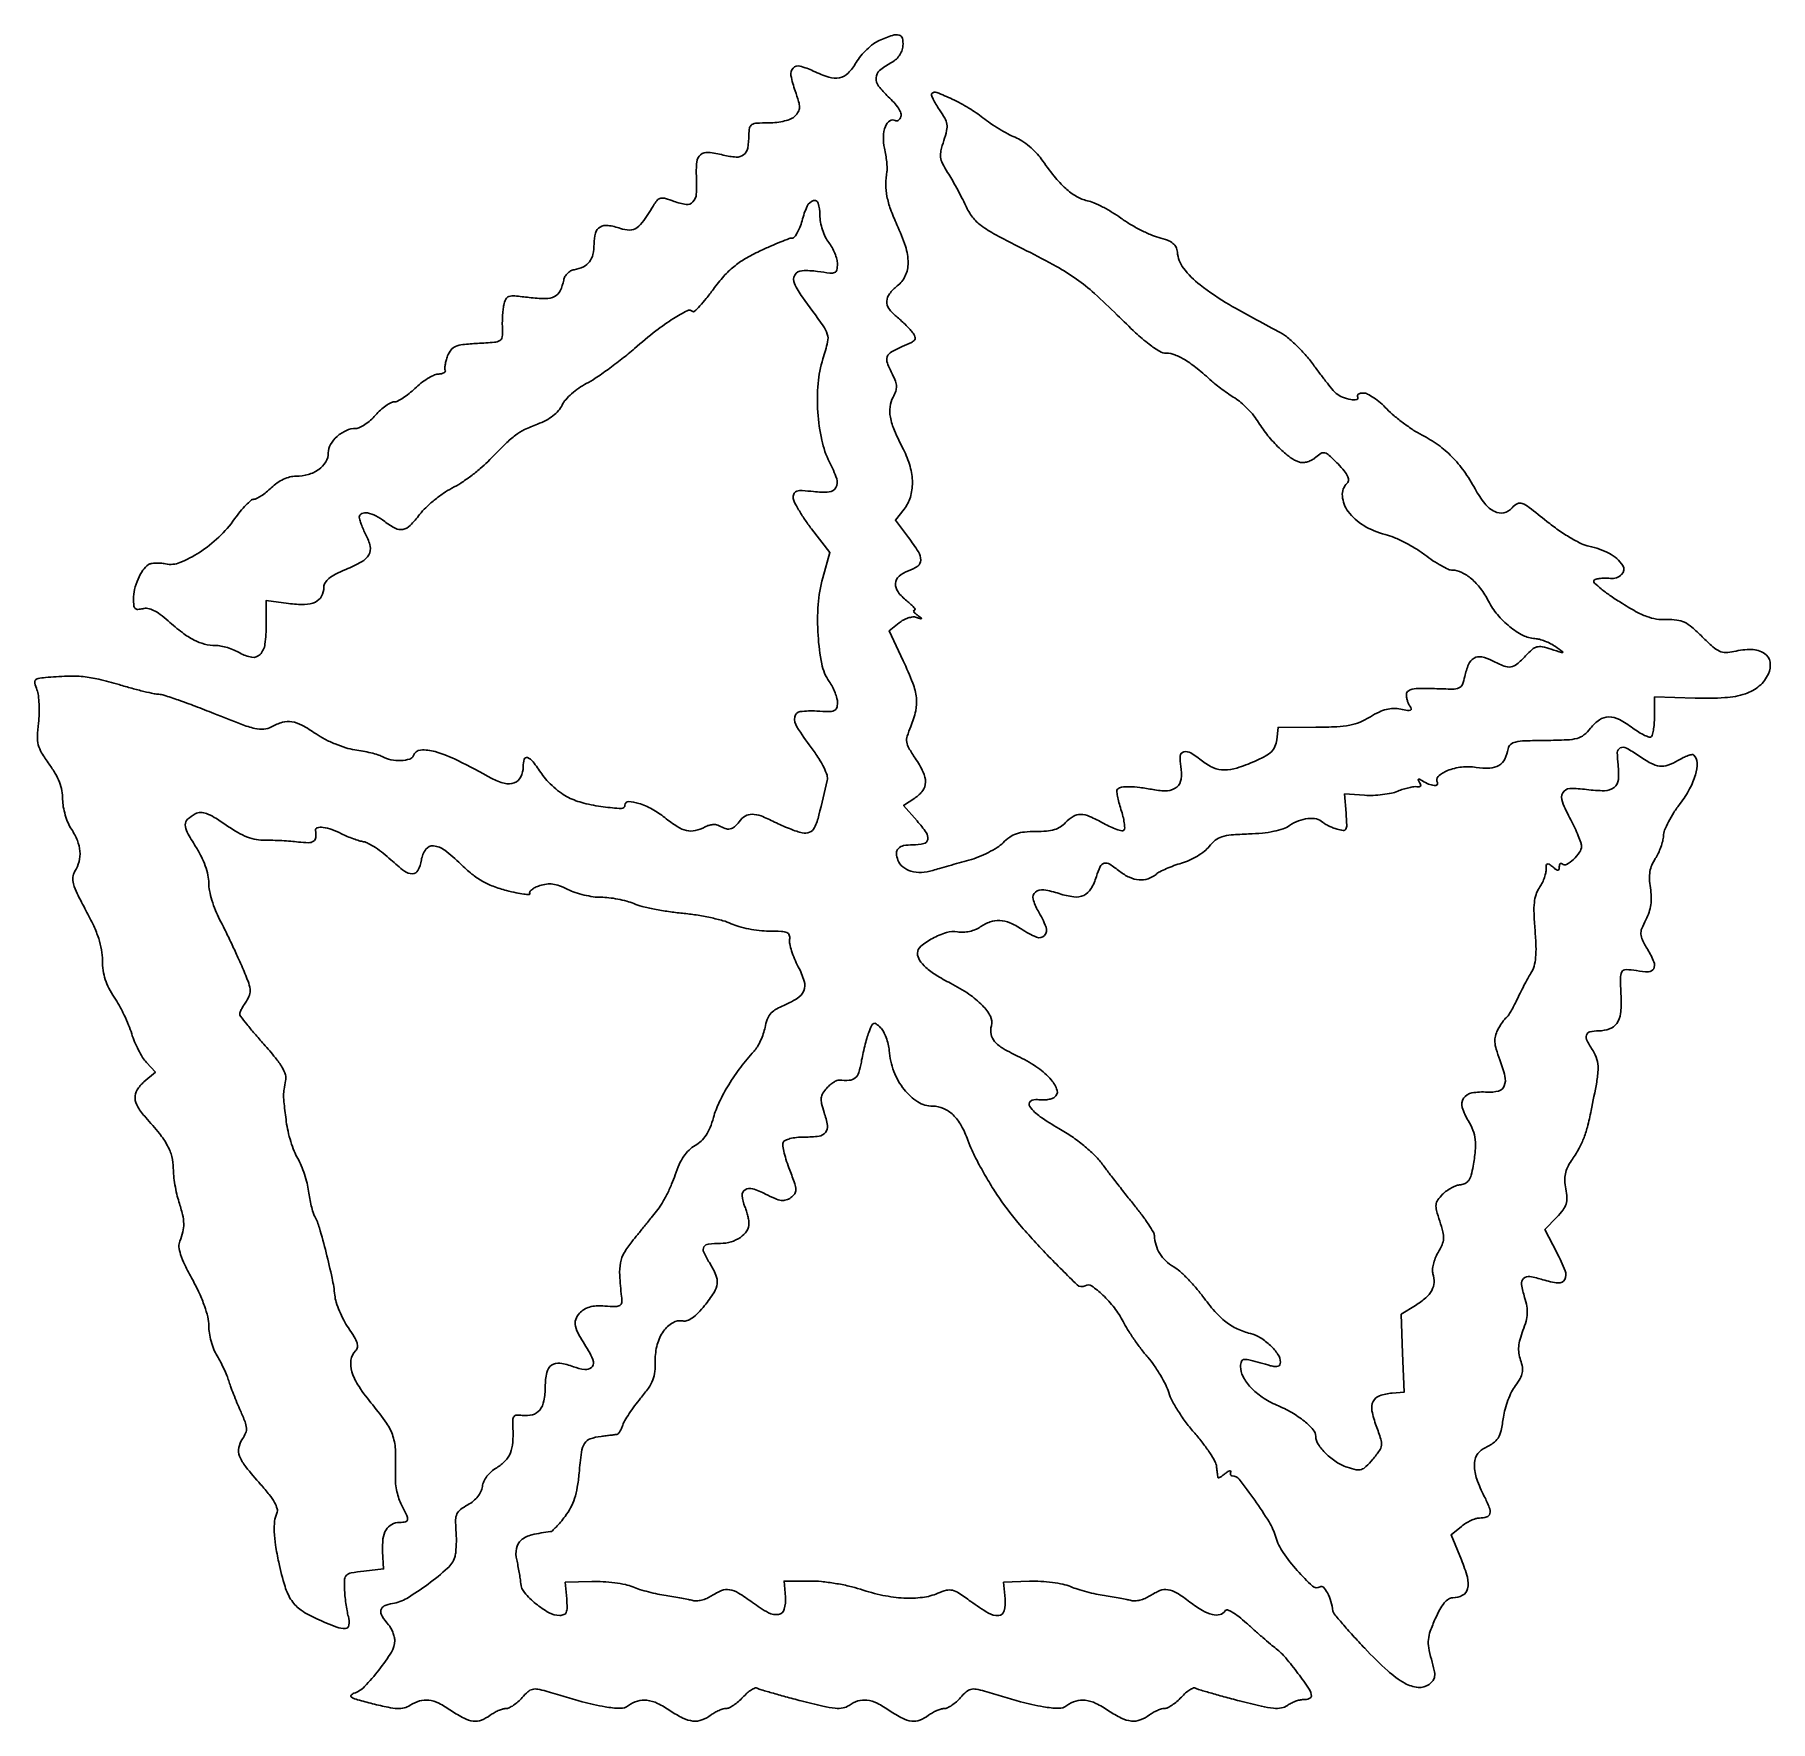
# Model space of a CAD drawing. Extents: x 1 to 393, y 0 to 381.
import ezdxf

# ---------------------------------------------------------------- set-up
doc = ezdxf.new("R2010")
doc.units = 0

msp = doc.modelspace()

# ---------------------------------------------------------------- linework, layer by layer
msp.add_lwpolyline([(191.419245, 379.580294, 0.057357), (190.084777, 378.806895, 0.030126), (188.616153, 377.569705, 0.029526), (187.246284, 376.103536, 0.039865), (186.20297, 374.619436, -0.059096), (184.363193, 372.204842, -0.152383), (182.45973, 371.166943, -0.12617), (180.061051, 371.297199, -0.034941), (176.523914, 372.689987, 0.046623), (173.497738, 373.800775, 0.279439), (171.955286, 373.346589, 0.237638), (171.484128, 371.662755, 0.036366), (172.42921, 368.200639, -0.012542), (173.212558, 365.789274, -0.074684), (173.396634, 364.482361, -0.127688), (173.136259, 363.515911, -0.067158), (172.377153, 362.52001, -0.095189), (171.46828, 361.90408, -0.038923), (170.050378, 361.421614, -0.034725), (168.319942, 361.105388, -0.027839), (166.428571, 361, 0.012862), (163.729382, 360.930556, 0.126342), (162.651728, 360.593894, 0.210438), (162.138959, 359.847305, 0.045389), (161.984687, 358.25, -0.044605), (161.70381, 355.293489, -0.18275), (160.78531, 353.779727, -0.184574), (159.101797, 353.26105, -0.045632), (156.197197, 353.721977, 0.0368), (152.79545, 354.323476, 0.202317), (151.052262, 353.788445, 0.198581), (150.199881, 352.157913, 0.035352), (150.13328, 348.644976, -0.029045), (150.109447, 344.895709, -0.174084), (149.34516, 343.133114, -0.240992), (147.808226, 342.582563, -0.056788), (145.076078, 343.258256, 0.016966), (143.139426, 343.904287, 0.106772), (142.106887, 343.982193, 0.166584), (141.362286, 343.606237, 0.057954), (140.617821, 342.641668, -0.014765), (138.245681, 338.949445, -0.087477), (136.645427, 337.315893, -0.157717), (135.043529, 336.805714, -0.082914), (132.962639, 337.162869, 0.04981), (130.182255, 337.831179, 0.168641), (128.378103, 337.469617, 0.193815), (127.338777, 336.119312, 0.068383), (127, 333.65383, -0.052919), (126.748805, 331.287102, -0.112088), (125.976401, 329.6237, -0.118936), (124.597535, 328.517602, -0.064034), (122.511484, 327.846125, 0.084661), (121.72372, 327.556387, 0.066105), (120.998673, 327.001327, 0.066105), (120.443613, 326.27628, 0.084661), (120.153875, 325.488516, -0.066446), (119.371335, 323.09689, -0.164893), (118.097553, 321.798319, -0.120514), (116.003327, 321.311682, -0.028194), (112.381464, 321.558077, 0.008719), (109.111492, 321.908845, 0.094341), (107.79542, 321.778523, 0.206702), (107.079739, 321.182422, 0.068057), (106.622525, 319.859412, 0.023663), (106.454154, 318.741699, 0.011732), (106.341343, 317.311827, 0.011617), (106.293561, 315.820861, 0.016685), (106.326012, 314.5, -0.04408), (106.270542, 312.662123, -0.234521), (105.736522, 311.845238, -0.112865), (104.492746, 311.451877, -0.007398), (100.705774, 311.198777, 0.011949), (97.372115, 310.945477, 0.074482), (95.716858, 310.525598, 0.132315), (94.712894, 309.746072, 0.07116), (93.94862, 308.36486, 0.022544), (93.612063, 307.343248, 0.028147), (93.397178, 306.368025, 0.028499), (93.312405, 305.552799, 0.151188), (93.423568, 305.12367, -0.295489), (93.41764, 304.84213, -0.123205), (93.121628, 304.577253, -0.068468), (92.54788, 304.369087, -0.034048), (91.780799, 304.258441, 0.090417), (90.768213, 303.993913, 0.028612), (89.386711, 303.251562, 0.027516), (87.910419, 302.230033, 0.02737), (86.55247, 301.050856, -0.022332), (85.234605, 299.883002, -0.025813), (83.877896, 298.896189, -0.026168), (82.659653, 298.190699, -0.1187), (81.867691, 298, 0.12433), (81.101259, 297.806427, 0.031093), (79.99692, 297.11875, 0.029832), (78.793783, 296.148287, 0.026148), (77.657584, 295, -0.029941), (76.504181, 293.851864, -0.032342), (75.249896, 292.88125, -0.034221), (74.075461, 292.200199, -0.114773), (73.214792, 292, 0.105822), (71.069849, 291.540895, 0.076591), (69.012025, 290.208493, 0.079298), (67.515014, 288.376254, 0.132461), (67, 286.466349, -0.138775), (66.431425, 284.457252, -0.099553), (64.832161, 282.740662, -0.086106), (62.456821, 281.591698, -0.072598), (59.685191, 281.218632, 0.067287), (58.346356, 281.052809, 0.044839), (56.890794, 280.526069, 0.041928), (55.444244, 279.696591, 0.039904), (54.130472, 278.625, -0.02034), (52.992313, 277.620076, -0.024197), (51.838243, 276.771094, -0.024031), (50.812817, 276.159469, -0.123055), (50.174673, 276, 0.179517), (49.531459, 275.761374, 0.021255), (48.400856, 274.701743, 0.023247), (47.125421, 273.273097, 0.017084), (45.843563, 271.5804, -0.050177), (42.295323, 267.487624, -0.044804), (37.873466, 264.007898, -0.047363), (33.498392, 261.716148, -0.149829), (30.240802, 261.420791, 0.030965), (29.110788, 261.585933, 0.032036), (27.981899, 261.60756, 0.033828), (27.008608, 261.497575, 0.104638), (26.399704, 261.248226, 0.094818), (25.136158, 259.982494, 0.04613), (24.030361, 257.973981, 0.044568), (23.258783, 255.661144, 0.058296), (23, 253.44911, 0.028308), (23.07994, 252.038292, 0.165943), (23.393034, 251.376832, 0.216108), (23.991424, 251.141881, 0.051108), (25.07813, 251.31018, -0.109265), (26.233232, 251.354224, -0.066347), (27.539879, 250.932705, -0.048844), (29.048266, 250.024089, -0.022427), (30.82813, 248.571129, 0.018392), (34.053955, 245.894134, 0.044012), (36.673352, 244.222783, 0.057574), (39.06251, 243.309963, 0.062564), (41.529966, 243, -0.048724), (42.753449, 242.88049, -0.025301), (44.243487, 242.50742, -0.024899), (45.748577, 241.965322, -0.03453), (47.03013, 241.32313, 0.092145), (49.728195, 240.338892, 0.251523), (51.590954, 240.97028, 0.154572), (52.694507, 243.287515, 0.034449), (53, 247.716283), (53, 253.187676), (58.029569, 252.495933, 0.036473), (61.652663, 252.264599, 0.106296), (64.085178, 252.810979, 0.162545), (65.483328, 254.126656, 0.124007), (66, 256.177864, -0.143828), (66.294959, 257.18204, -0.080216), (67.153256, 258.138264, -0.052198), (68.647697, 259.10657, -0.019192), (70.933581, 260.161142, 0.028977), (74.512792, 261.898067, 0.134555), (76.13519, 263.494224, 0.186639), (76.43514, 265.388826, 0.066405), (75.492923, 268.013685, -0.013479), (74.921396, 269.195951, -0.015216), (74.438546, 270.360963, -0.014557), (74.088852, 271.370788, -0.076211), (74, 271.95034, -0.300021), (74.536527, 272.764006, -0.143302), (75.83615, 272.921014, -0.07889), (77.726612, 272.29056, -0.046826), (79.727129, 271, 0.04518), (82.102717, 269.456398, 0.172249), (83.825085, 269.205295, 0.15), (85.466507, 270.089605, 0.031823), (87.621629, 272.570577, -0.038243), (88.993544, 274.109608, -0.020839), (90.889673, 275.788219, -0.020654), (92.970867, 277.343101, -0.030698), (94.92252, 278.51025, 0.024722), (96.92962, 279.678241, 0.015071), (99.18349, 281.242139, 0.015092), (101.329045, 282.931249, 0.025743), (103, 284.483482, -0.005261), (107.062515, 288.579739, -0.0328), (109.295622, 290.512539, -0.05044), (111.341203, 291.75845, -0.023113), (114.221851, 292.97655, 0.032312), (116.138773, 293.829007, 0.043577), (117.735995, 294.853091, 0.049046), (118.972266, 296.016988, 0.06774), (119.809333, 297.288356, -0.069079), (120.602125, 298.485521, -0.030263), (121.947886, 299.836756, -0.029233), (123.572906, 301.120147, -0.034583), (125.250877, 302.127988, 0.029726), (127.295737, 303.329347, 0.009691), (130.166173, 305.335529, 0.00962), (133.275344, 307.692356, 0.010701), (136.181121, 310.086972, -0.011928), (140.993599, 314.033092, -0.024644), (144.969347, 316.833601, -0.024748), (148.056708, 318.580492, -0.323313), (149.284262, 318.382405, 0.412422), (149.654836, 318.38127, 0.011484), (150.87989, 319.64831, 0.017193), (152.335192, 321.337337, 0.010141), (153.960935, 323.447119, -0.022226), (156.32161, 326.362171, -0.039437), (158.546467, 328.505845, -0.03944), (161.080199, 330.27349, -0.022233), (164.396732, 332.024832, -0.006331), (166.889923, 333.164423, -0.008584), (169.171373, 334.126044, -0.006111), (171.095655, 334.871318, -0.08956), (171.808299, 335, 0.23065), (172.305282, 335.24214, 0.039312), (172.903756, 336.144796, 0.035961), (173.489098, 337.40446, 0.025023), (173.972313, 338.897177, -0.039436), (175.148176, 342.201686, -0.211759), (176.534705, 343.449395, -0.423394), (177.635085, 342.868638, -0.069656), (178.022236, 340.218615, 0.041813), (178.170097, 338.572007, 0.03371), (178.59344, 336.846032, 0.034513), (179.225218, 335.250024, 0.054523), (180, 334, -0.038982), (180.750248, 332.869422, -0.03044), (181.387624, 331.540084, -0.031269), (181.830081, 330.221322, -0.063029), (181.977764, 329.136456, -0.055793), (181.839786, 327.78927, -0.254646), (181.342932, 327.213814, -0.118333), (180.292755, 327.082594, -0.009397), (177.492556, 327.448845, 0.050148), (173.986436, 327.619514, 0.25039), (172.35613, 326.637237, 0.247712), (172.256264, 324.725572, 0.049306), (174.050144, 321.677814, -0.002745), (178.735294, 315.184448, -0.074591), (179.692018, 313.30395, -0.14097), (179.765567, 311.538291, -0.016726), (178.701596, 307.722298, 0.055364), (177.604198, 302.158724, 0.037199), (177.540852, 295.67346, 0.037563), (178.427037, 289.370679, 0.064433), (180.211436, 284.381316, -0.033446), (181.806786, 280.662896, -0.213045), (181.643782, 278.664646, -0.25465), (180.100928, 277.67379, -0.04614), (176.575266, 277.744406, 0.011452), (174.027058, 277.972663, 0.084601), (172.817714, 277.848433, 0.206013), (172.222938, 277.369909, 0.122342), (172, 276.472424, 0.11465), (172.231701, 275.47523, 0.016932), (173.212913, 273.637714, 0.018347), (174.548087, 271.512889, 0.014853), (176.129064, 269.332709), (180.258128, 263.980675), (178.657203, 258.240337, 0.050619), (177.626242, 252.264063, 0.033293), (177.604488, 245.278698, 0.033024), (178.443579, 238.834022, 0.104081), (180.143535, 234.84563, -0.03297), (180.854171, 233.671868, -0.02737), (181.454663, 232.340678, -0.028231), (181.86989, 231.055892, -0.064124), (182, 230.045548, -0.08362), (181.805188, 228.888828, -0.219424), (181.235586, 228.29634, -0.098548), (180.04922, 228.084589, -0.010931), (177.284783, 228.199918, 0.049146), (173.57707, 228.071366, 0.333265), (172.34743, 226.864025, 0.182043), (172.828086, 224.597503, 0.018273), (176.031352, 219.971666, -0.016341), (177.7542, 217.504127, -0.03116), (178.944271, 215.399067, -0.038531), (179.619271, 213.685351, -0.132147), (179.661279, 212.5, -0.003763), (177.786199, 204.663953, -0.050726), (176.793553, 201.891023, -0.184093), (175.663484, 200.813592, -0.159434), (174.022393, 200.679973, -0.025321), (172.797654, 201.039584, -0.009993), (171.151093, 201.652243, -0.009861), (169.395134, 202.386218, -0.012165), (167.789838, 203.1419, 0.02328), (164.71767, 204.505552, 0.090556), (162.683069, 204.89806, 0.142839), (161.151988, 204.468046, 0.09519), (159.806704, 203.221379, -0.055132), (158.764186, 202.088244, -0.130463), (157.743204, 201.585687, -0.133213), (156.621667, 201.660849, -0.058605), (155.270667, 202.311557, 0.108596), (154.657874, 202.53496, 0.054147), (153.828191, 202.555756, 0.050074), (152.925391, 202.388494, 0.052082), (152.086408, 202.046244, -0.065789), (149.875832, 201.214154, -0.113982), (147.922726, 201.210956, -0.086594), (145.807931, 202.100352, -0.026528), (142.984384, 204.132791, 0.043044), (140.119613, 206.054698, 0.049702), (137.099246, 207.351513, 0.070272), (134.785378, 207.738992, 0.421733), (134, 206.973472, -0.428257), (133.18664, 206.198018, -0.021313), (129.104636, 206.567736, -0.028481), (124.678513, 207.418473, -0.052332), (121.236509, 208.680392, -0.041424), (119.646563, 209.630809, -0.025263), (117.933777, 210.993615, -0.025231), (116.362139, 212.52694, -0.040341), (115.203117, 214, 0.016711), (113.231025, 216.765725, 0.138469), (112.008772, 217.681003, 0.431724), (111.264871, 217.323923, 0.077194), (111, 215.618517, -0.114713), (110.464143, 213.313607, -0.192348), (109.008121, 212.000359, -0.150929), (106.739202, 211.877179, -0.065955), (103.907383, 212.998661, 0.012349), (96.255226, 217.022427, 0.04386), (91.096425, 219.03367, 0.08728), (87.820411, 219.395351, 0.305201), (86.220876, 218.162627, -0.246731), (85.372887, 217.348142, -0.061846), (83.415956, 217.036519, -0.056707), (81.122518, 217.217877, -0.074938), (79.150513, 217.919448, 0.048599), (78.199919, 218.314954, 0.013114), (76.62521, 218.752342, 0.01315), (74.802154, 219.156958, 0.013279), (72.966255, 219.463694, -0.04022), (70.941991, 219.915057, -0.022207), (68.554742, 220.770789, -0.021977), (66.189572, 221.862798, -0.032006), (64.220764, 223.044247, 0.025847), (61.050354, 225.000225, 0.086413), (58.74614, 225.786154, 0.109629), (56.625536, 225.654348, 0.056546), (54.157955, 224.63012, -0.108043), (52.441698, 224.11581, -0.07604), (50.425488, 224.269105, -0.034332), (47.340349, 225.210994, -0.004855), (41.157955, 227.642105, 0.005149), (36.947071, 229.295102, 0.007004), (33.112993, 230.693633, 0.004836), (29.882603, 231.786014, 0.075923), (28.737342, 231.97655, -0.050104), (27.670627, 232.098066, -0.006067), (25.366495, 232.627091, -0.007158), (22.637611, 233.330105, -0.00584), (19.737342, 234.158228, 0.014633), (15.14699, 235.382049, 0.033793), (11.626881, 235.96357, 0.033115), (8.017681, 236.071713, 0.013541), (3.119801, 235.761111, 0.021737), (1.447772, 235.535918, 0.198872), (0.842752, 235.148149, 0.220046), (0.722967, 234.470761, 0.026929), (1.197353, 233, -0.059942), (1.524463, 231.69783, -0.020497), (1.690777, 229.754664, -0.020038), (1.7002, 227.574666, -0.021826), (1.532169, 225.462688, 0.021462), (1.293096, 222.48522, 0.073524), (1.504835, 220.56067, 0.072384), (2.266363, 218.763898, 0.020382), (3.954617, 216.221346, -0.026113), (5.323005, 214.108386, -0.039137), (6.267193, 212.124719, -0.043658), (6.818614, 210.19805, -0.04747), (7.006589, 208.258659, 0.043326), (7.153458, 206.60065, 0.027973), (7.594872, 204.722856, 0.028079), (8.238037, 202.921591, 0.046498), (9, 201.5, -0.051032), (10.327633, 198.968308, -0.075), (10.902621, 196.526749, -0.082507), (10.709034, 194.201841, -0.077789), (9.7756, 192.012286, 0.114106), (9.314075, 190.669322, 0.095015), (9.44354, 189.161877, 0.04684), (10.274696, 187.010969, 0.008218), (12.2756, 183.15624, -0.014943), (14.011939, 179.698249, -0.029237), (15.146358, 176.83314, -0.035795), (15.785969, 174.296361, -0.043885), (16, 171.86252, 0.034824), (16.155892, 169.626931, 0.042451), (16.621877, 167.5824, 0.041391), (17.438641, 165.604838, 0.030619), (18.647012, 163.56884, -0.023053), (19.755554, 161.763795, -0.014203), (20.89861, 159.547921, -0.014234), (21.906162, 157.287947, -0.024649), (22.594946, 155.350779, 0.024984), (23.241382, 153.536558, 0.020218), (24.10817, 151.659855, 0.020669), (25.051212, 149.991363, 0.0486), (25.919521, 148.856009), (27.943176, 146.683871), (25.364235, 144.467853, 0.0781), (23.818744, 142.651707, 0.151257), (23.353488, 140.821491, 0.125994), (23.979202, 138.812759, 0.046549), (25.777154, 136.426285, -0.015892), (28.850472, 132.828323, -0.044223), (30.688821, 130.063284, -0.060962), (31.66712, 127.589453, -0.06379), (32, 124.990868, 0.026451), (32.09061, 123.279278, 0.01477), (32.372146, 121.211411, 0.014702), (32.781327, 119.131574, 0.023071), (33.266881, 117.375727, -0.01913), (34.086887, 114.498869, -0.05425), (34.359103, 112.433155, -0.06625), (34.157375, 110.601265, -0.040861), (33.4668, 108.542673, 0.128043), (33.270724, 107.250924, 0.052956), (33.641799, 105.508855, 0.034579), (34.595871, 103.153164, 0.011354), (36.313453, 99.826852, -0.016327), (37.877431, 96.722668, -0.02354), (39.037737, 93.875523, -0.027055), (39.769005, 91.387039, -0.057994), (40, 89.402213, 0.041801), (40.136573, 87.771459, 0.026017), (40.554006, 85.897075, 0.026029), (41.163186, 84.078311, 0.042211), (41.885979, 82.618034, -0.015396), (42.661811, 81.241379, -0.01154), (43.433322, 79.681547, -0.011694), (44.091826, 78.178238, -0.026057), (44.505132, 77, 0.016241), (44.916398, 75.74955, 0.005673), (45.586447, 73.977879, 0.005626), (46.368431, 72.043518, 0.006541), (47.156643, 70.222568, -0.013434), (48.1966, 67.726187, -0.074208), (48.513036, 66.309205, -0.115905), (48.329882, 65.168572, -0.055311), (47.612929, 63.857766, 0.10538), (46.776578, 61.885265, 0.143902), (46.958295, 59.974158, 0.073737), (48.357098, 57.574974, 0.013088), (51.72133, 53.590798, -0.014824), (53.661712, 51.276602, -0.039249), (54.862025, 49.482577, -0.058125), (55.441829, 48.092185, -0.178422), (55.367422, 47.090798, 0.078588), (54.8701, 45.296929, 0.038431), (54.782645, 42.919277, 0.029425), (55.084148, 39.880372, 0.013841), (55.811941, 36, 0.019626), (57.224778, 30.520181, 0.075038), (58.726988, 27.340612, 0.096389), (60.890578, 25.168147, 0.045236), (64.375496, 23.242319, 0.010549), (68.897207, 21.365948, 0.111249), (70.862338, 21.067623, 0.361392), (71.656386, 21.829165, 0.091779), (71.521075, 23.75, -0.019277), (71.236761, 25.053047, -0.009626), (70.972785, 26.720312, -0.009541), (70.765407, 28.459287, -0.013875), (70.654497, 30, -0.02646), (70.673672, 32.180331, -0.193635), (71.113564, 33.104535, -0.14614), (72.140574, 33.605456, -0.013229), (75, 34), (79.5, 34.5), (79.261242, 38.411082, -0.045066), (79.345068, 41.290939, -0.103089), (80.034579, 43.339846, -0.140913), (81.312643, 44.556385, -0.120771), (83.122445, 45, 0.050605), (84.455275, 45.135243, 0.328463), (84.880553, 45.606815, 0.135848), (84.720868, 46.531859, 0.009067), (83.516913, 48.967294, -0.04055), (82.956425, 50.307168, -0.024345), (82.502099, 51.971684, -0.024286), (82.209747, 53.682863, -0.038509), (82.144862, 55.167634, 0.01519), (82.162206, 61.08586, 0.069108), (81.596158, 64.47598, 0.076566), (80.153546, 67.415195, 0.021156), (77.025393, 71.518051, -0.026782), (73.934224, 75.668385, -0.070362), (72.336368, 79.009226, -0.112153), (72.117025, 81.669811, -0.162478), (73.162198, 83.762198, 0.160808), (73.555669, 84.543537, 0.112826), (73.479238, 85.533208, 0.060461), (72.866916, 86.89502, 0.015672), (71.557633, 88.916836, -0.0293), (70.474201, 90.694191, -0.023004), (69.506979, 92.733608, -0.02353), (68.782511, 94.719555, -0.05158), (68.461925, 96.303698, 0.029134), (67.861305, 100.1512, 0.008889), (66.512388, 105.889366, 0.007485), (64.99696, 111.503801, 0.053248), (63.940058, 114.112003, -0.048545), (63.564312, 115.014833, -0.014223), (63.164642, 116.465024, -0.014143), (62.805642, 118.131404, -0.014731), (62.546952, 119.792978, 0.030205), (62.212534, 121.576221, 0.018911), (61.618199, 123.615504, 0.018966), (60.877672, 125.586881, 0.032545), (60.094908, 127.157601, -0.038225), (59.30253, 128.793856, -0.018576), (58.533125, 130.98692, -0.018305), (57.897615, 133.341103, -0.02512), (57.511829, 135.5, -0.003023), (57.022989, 139.535297, -0.024302), (56.899864, 141.400576, -0.042056), (56.996697, 142.84924, -0.019603), (57.352492, 144.699159, 0.132773), (57.30452, 146.077525, 0.059298), (56.562963, 147.750423, 0.03701), (55.044665, 149.924195, 0.011214), (52.432791, 152.986959, -0.005631), (50.350844, 155.373818, -0.008486), (48.595882, 157.504347, -0.004162), (47.162666, 159.33682, -0.165337), (47, 159.815294, -0.103291), (47.085656, 160.225506, -0.016881), (47.437381, 160.962152, -0.017969), (47.918892, 161.812659, -0.014982), (48.488957, 162.680772, 0.070356), (49.202292, 164.083222, 0.115575), (49.334489, 165.401832, 0.060901), (48.876128, 167.183089, 0.008827), (47.444964, 170.653278, 0.005218), (46.296291, 173.23064, 0.003522), (44.934616, 176.147693, 0.003548), (43.577896, 178.950052, 0.007048), (42.456007, 181.14738, -0.027211), (41.515683, 183.188244, -0.021716), (40.721452, 185.47766, -0.022214), (40.171551, 187.667026, -0.050457), (40, 189.362651, 0.053646), (39.805957, 191.165993, 0.032779), (39.213996, 193.225266, 0.029875), (38.275272, 195.413879, 0.025071), (37.031391, 197.611554, -0.016145), (35.131179, 200.833337, -0.123479), (34.69149, 202.520875, -0.213338), (35.229543, 203.754765, -0.062035), (36.963816, 204.980635, -0.1222), (38.144343, 205.279813, -0.088561), (39.486213, 205.047187, -0.050712), (41.259218, 204.191493, -0.01289), (43.940158, 202.447393, 0.019228), (46.552407, 200.794713, 0.038831), (48.746158, 199.74037, 0.047476), (50.754878, 199.1725, 0.051333), (52.782036, 199.013945, -0.012041), (54.476801, 199.014689, -0.007006), (56.509411, 198.938115, -0.007001), (58.544904, 198.804253, -0.011737), (60.25, 198.627754, 0.027959), (62.501532, 198.46827, 0.153827), (63.653453, 198.812582, 0.222474), (64.163613, 199.668956, 0.064101), (64.118421, 201.25, -0.386977), (64.51783, 201.857167, -0.09455), (65.82354, 201.938148, -0.054868), (67.790608, 201.464635, -0.032861), (69.996422, 200.50185, 0.017669), (71.258005, 199.904968, 0.014197), (72.653435, 199.350546, 0.014434), (73.973573, 198.911704, 0.03517), (74.973302, 198.686304, -0.08734), (76.034344, 198.327984, -0.020848), (77.636175, 197.364297, -0.020803), (79.409044, 196.085477, -0.019242), (81.117864, 194.631562, 0.023588), (84.179217, 192.072382, 0.161438), (86.014038, 191.445944, 0.288975), (87.239942, 192.203857, 0.070476), (88.007705, 194.570287, -0.11408), (89.028657, 196.983832, -0.267263), (90.754373, 197.756801, -0.138227), (93.295109, 196.75401, -0.03069), (96.868113, 193.670516, 0.022712), (99.41335, 191.402183, 0.039624), (101.739263, 189.799604, 0.041178), (104.224735, 188.624035, 0.026917), (107.250412, 187.66927, 0.010575), (109.422377, 187.159127, 0.021095), (111.162815, 186.865094, 0.025286), (112.360104, 186.77559, 0.595503), (112.494182, 187.009414, -0.296409), (112.502903, 187.392801, -0.076671), (112.946008, 187.866437, -0.053015), (113.723793, 188.353764, -0.030752), (114.743769, 188.775779, -0.04998), (116.262154, 189.132806, -0.066299), (117.679846, 189.130904, -0.056666), (119.209067, 188.745382, -0.026148), (121.091585, 187.921682, 0.035783), (122.750817, 187.233427, 0.022329), (124.776239, 186.657545, 0.022372), (126.834316, 186.26679, 0.037397), (128.591585, 186.146871, -0.030603), (130.342467, 186.05124, -0.018919), (132.380028, 185.735817, -0.018954), (134.376829, 185.269708, -0.032099), (136, 184.711189, 0.038013), (137.845277, 184.100526, 0.012133), (140.669618, 183.470926, 0.01203), (143.860567, 182.919867, 0.013144), (146.981677, 182.54143, -0.01534), (150.104136, 182.148908, -0.013934), (153.299118, 181.555635, -0.014106), (156.126811, 180.864624, -0.042872), (157.981677, 180.180013, 0.041187), (159.686122, 179.544397, 0.020354), (161.935243, 179.008489, 0.020048), (164.328242, 178.639181, 0.027595), (166.5, 178.513394, -0.010457), (169.314064, 178.446994, -0.085013), (170.568558, 178.174197, -0.22088), (171.105523, 177.60043, -0.122573), (171.177426, 176.624859, 0.095621), (171.197701, 175.626397, 0.023908), (171.616945, 174.042597, 0.023545), (172.280798, 172.24442, 0.021755), (173.126638, 170.467358, -0.047185), (174.473939, 167.221559, -0.174001), (174.374699, 165.037406, -0.159545), (172.891148, 163.298714, -0.038071), (169.460749, 161.548047, 0.042598), (167.873671, 160.71993, 0.081771), (166.806041, 159.765932, 0.081451), (166.098049, 158.517338, 0.041984), (165.618699, 156.781025, -0.034837), (165.238787, 155.324156, -0.026165), (164.628601, 153.783291, -0.026709), (163.897345, 152.388164, -0.053511), (163.151914, 151.393436, 0.025802), (160.128561, 147.792541, 0.024354), (157.429336, 143.831325, 0.025532), (155.289455, 139.899279, 0.043614), (153.973006, 136.403587, -0.027615), (153.208305, 134.157932, -0.049529), (152.305524, 132.433974, -0.058202), (151.201456, 131.116912, -0.060071), (149.834418, 130.105718, 0.063323), (148.469527, 129.082364, 0.051437), (147.293197, 127.680612, 0.043479), (146.268697, 125.842566, 0.025722), (145.359674, 123.5, -0.023056), (144.537939, 121.348448, -0.016382), (143.42926, 119.015876, -0.016586), (142.221607, 116.854988, -0.03346), (141.104899, 115.256173, -0.000591), (139.895498, 113.753771, -0.000316), (138.398626, 111.901146, -0.000315), (136.868881, 110.012718, -0.000493), (135.55, 108.389965, 0.040568), (133.818044, 105.871131, 0.083924), (132.993084, 103.637589, 0.061089), (132.811787, 100.823084, 0.013781), (133.220883, 96.036523, -0.046881), (133.247939, 94.622167, -0.247135), (132.849535, 93.98547, -0.137278), (131.911585, 93.741714, -0.01233), (129.46044, 93.847798, 0.027512), (127.486207, 93.87327, 0.056833), (125.963659, 93.634351, 0.070439), (124.755014, 93.109268, 0.071308), (123.745292, 92.271044, 0.100439), (122.872483, 90.799528, 0.147479), (122.809298, 89.306742, 0.068535), (123.651733, 87.242051, 0.009527), (126.047602, 83.274959, -0.085351), (126.874653, 81.274727, -0.280424), (126.437139, 79.976364, -0.211575), (124.893683, 79.529246, -0.056533), (122.35572, 80.171832, 0.053152), (119.310473, 80.964743, 0.194004), (117.406387, 80.509406, 0.189805), (116.324776, 78.85011, 0.050675), (116, 75.65383, -0.047241), (115.697942, 72.463972, -0.122294), (114.736918, 70.380631, -0.160023), (113.105505, 69.316769, -0.100192), (110.809626, 69.17704, 0.045883), (109.559118, 69.236144, 0.216529), (108.934795, 68.918265, 0.160863), (108.655246, 68.16273, 0.023334), (108.673988, 66.5, -0.031069), (108.659744, 63.097581, -0.078185), (108.114626, 60.686553, -0.096997), (106.948963, 58.875125, -0.068117), (105.042666, 57.366132, 0.045886), (103.823584, 56.486081, 0.049901), (102.822812, 55.420619, 0.053999), (102.122841, 54.269887, 0.07999), (101.798375, 53.137065, -0.07936), (101.471629, 51.990863, -0.058836), (100.777914, 50.868541, -0.05361), (99.766743, 49.842878, -0.044745), (98.5, 48.983735, 0.035135), (96.839509, 47.903469, 0.123428), (96.045583, 46.918002, 0.106146), (95.747062, 45.589619, 0.022495), (95.831606, 43.204436, -0.016545), (95.913003, 41.485816, -0.015424), (95.883756, 39.724753, -0.015615), (95.760589, 38.162548, -0.049396), (95.54348, 37.136993, -0.134623), (93.948509, 34.675618, -0.022253), (89.522829, 31.069633, -0.023944), (84.743556, 27.860541, -0.09976), (81.494394, 26.694447, 0.071029), (79.646032, 26.14784, 0.242577), (78.895268, 25.191373, 0.188712), (79.149398, 23.822126, 0.044128), (80.578755, 21.921259, -0.053502), (81.123039, 21.168523, -0.035946), (81.582509, 20.210708, -0.036141), (81.896602, 19.206616, -0.057794), (82, 18.315062, -0.139944), (81.267327, 15.748592, -0.026025), (78.436952, 11.683405, -0.026708), (75.182657, 7.92506, -0.124745), (72.768704, 6.42659, 0.160047), (72.155113, 5.984141, 0.450497), (72.255723, 5.529696, 0.058956), (73.608105, 4.975986, 0.005815), (77.01125, 4.073567, 0.009639), (80.519478, 3.258435, 0.041742), (82.638884, 2.990863, 0.071336), (84.151767, 3.143091, 0.083711), (85.472506, 3.716731, -0.072303), (87.606922, 4.701897, -0.10488), (89.669069, 4.865308, -0.083974), (91.945406, 4.167454, -0.032967), (94.785188, 2.5, 0.028104), (97.643169, 0.784306, 0.092108), (99.738531, 0.134386, 0.122126), (101.584413, 0.368177, 0.069744), (103.55887, 1.468197, -0.03302), (104.417312, 2.032518, -0.027945), (105.390882, 2.514453, -0.028891), (106.330816, 2.853314, -0.067098), (107.069665, 2.968197, 0.107259), (107.818559, 3.146677, 0.035725), (108.802888, 3.709066, 0.033648), (109.836258, 4.507388, 0.032525), (110.76579, 5.445645, -0.03208), (112.065433, 6.759823, -0.117251), (113.090457, 7.311023, -0.111443), (114.283084, 7.356338, -0.02758), (116.196126, 6.889929, 0.006256), (124.350388, 4.529465, 0.024), (129.503485, 3.370257, 0.037228), (132.91874, 3.031527, 0.170148), (134.787968, 3.635717, -0.089968), (136.799122, 4.657933, -0.103035), (138.944418, 4.841688, -0.081739), (141.363593, 4.13814, -0.037697), (144.214812, 2.5, 0.033585), (147.083376, 0.820407, 0.08974), (149.349745, 0.159967, 0.113682), (151.373162, 0.407717, 0.074973), (153.44113, 1.531803, -0.031521), (154.290395, 2.093741, -0.028084), (155.236286, 2.568717, -0.029152), (156.136763, 2.898359, -0.073289), (156.826459, 3, 0.116164), (157.53946, 3.167915, 0.032005), (158.542344, 3.750909, 0.030514), (159.626678, 4.577908, 0.02771), (160.639746, 5.556287, -0.026365), (161.608916, 6.497319, -0.038578), (162.561675, 7.207923, -0.043725), (163.377178, 7.628676, -0.240085), (163.855679, 7.589195, 0.065704), (164.493095, 7.302741, 0.002273), (167.111419, 6.531114, 0.004215), (170.221983, 5.658127, 0.002928), (173.749861, 4.722177, 0.006199), (178.714548, 3.50159, 0.033431), (181.456343, 3.053949, 0.065845), (183.239913, 3.119077, 0.116364), (184.589728, 3.689269, -0.083099), (186.589274, 4.693811, -0.1075), (188.629601, 4.868807, -0.083542), (190.936094, 4.167148, -0.033722), (193.785188, 2.5, 0.028104), (196.643169, 0.784306, 0.092108), (198.738531, 0.134386, 0.122126), (200.584413, 0.368177, 0.069744), (202.55887, 1.468197, -0.03302), (203.417312, 2.032518, -0.027945), (204.390882, 2.514453, -0.028891), (205.330816, 2.853314, -0.067098), (206.069665, 2.968197, 0.107259), (206.818559, 3.146677, 0.035725), (207.802888, 3.709066, 0.033648), (208.836258, 4.507388, 0.032525), (209.76579, 5.445645, -0.03208), (211.065433, 6.759823, -0.117251), (212.090457, 7.311023, -0.111443), (213.283084, 7.356338, -0.02758), (215.196126, 6.889929, 0.006256), (223.350388, 4.529465, 0.024), (228.503485, 3.370257, 0.037228), (231.91874, 3.031527, 0.170148), (233.787968, 3.635717, -0.089968), (235.799122, 4.657933, -0.103035), (237.944418, 4.841688, -0.081739), (240.363593, 4.13814, -0.037697), (243.214812, 2.5, 0.033585), (246.083376, 0.820407, 0.08974), (248.349745, 0.159967, 0.113682), (250.373162, 0.407717, 0.074973), (252.44113, 1.531803, -0.031521), (253.290395, 2.093741, -0.028084), (254.236286, 2.568717, -0.029152), (255.136763, 2.898359, -0.073289), (255.826459, 3, 0.116164), (256.53946, 3.167915, 0.032005), (257.542344, 3.750909, 0.030514), (258.626678, 4.577908, 0.02771), (259.639746, 5.556287, -0.026365), (260.608916, 6.497319, -0.038578), (261.561675, 7.207923, -0.043725), (262.377178, 7.628676, -0.240085), (262.855679, 7.589195, 0.065704), (263.493095, 7.302741, 0.002273), (266.111419, 6.531114, 0.004215), (269.221983, 5.658127, 0.002928), (272.749861, 4.722177, 0.006199), (277.714548, 3.50159, 0.033431), (280.456343, 3.053949, 0.065845), (282.239913, 3.119077, 0.116364), (283.589728, 3.689269, -0.040764), (284.408526, 4.191153, -0.029848), (285.387059, 4.614973, -0.030413), (286.368939, 4.906098, -0.05692), (287.19113, 5, 0.04054), (287.883723, 5.056249, 0.059915), (288.468644, 5.22556, 0.078794), (288.866185, 5.474084, 0.21702), (289, 5.767865, 0.148981), (288.525391, 7.325365, 0.011559), (285.982478, 10.927631, 0.016456), (283.214764, 14.415985, 0.051188), (281.052302, 16.491515, -0.009106), (279.788407, 17.515281, -0.00328), (278.027076, 19.015732, -0.003253), (276.118391, 20.685234, -0.003856), (274.337744, 22.287996, 0.017716), (272.609771, 23.758742, 0.037252), (271.151173, 24.746498, 0.050874), (270.050508, 25.236873, 0.346633), (269.528727, 25.046481, -0.196519), (268.370474, 24.203525, -0.121869), (266.664497, 24.206092, -0.072527), (264.390495, 25.137766, -0.02853), (261.571861, 27.02782, 0.022039), (258.575242, 29.094081, 0.102206), (256.614571, 29.822898, 0.134352), (254.807731, 29.614338, 0.049544), (252.51378, 28.417072, -0.044184), (251.456476, 27.850767, -0.039831), (250.279138, 27.455638, -0.042093), (249.161246, 27.275181, -0.091213), (248.298963, 27.366939, 0.020268), (247.332226, 27.611119, 0.005485), (245.782991, 27.918569, 0.005543), (244.015333, 28.229015, 0.005725), (242.260156, 28.49665, -0.01774), (240.389894, 28.827991, -0.011784), (238.270614, 29.334023, -0.01187), (236.233935, 29.923414, -0.022591), (234.632561, 30.509059, 0.046782), (232.910398, 31.046098, 0.019888), (230.5258, 31.453016, 0.019275), (227.897231, 31.692087, 0.02208), (225.374989, 31.712276), (219.505167, 31.5), (219.829201, 27.75, -0.08453), (219.60371, 25.021794, -0.321852), (218.367162, 23.986783, -0.154374), (216.052556, 24.534071, -0.0239), (212.077736, 27.17422, 0.012548), (209.403336, 29.039436, 0.085731), (207.93661, 29.681919, 0.124085), (206.582985, 29.67503, 0.037952), (204.630734, 29.010989, -0.07021), (201.182925, 28.080709, -0.043791), (196.993564, 27.930558, -0.038555), (192.261052, 28.543359, -0.028708), (187.173997, 29.914301, 0.024733), (184.58223, 30.634906, 0.01518), (181.469541, 31.237976, 0.015208), (178.345314, 31.648348, 0.026106), (175.722313, 31.774324), (169.944626, 31.75), (170.222313, 28.160373, -0.085403), (169.963076, 25.386557, -0.293625), (168.684374, 24.228286, -0.168734), (166.390068, 24.62093, -0.032582), (162.788788, 26.923939, 0.019782), (159.618486, 29.067537, 0.099165), (157.62078, 29.813322, 0.135716), (155.811271, 29.61316, 0.050063), (153.51378, 28.417072, -0.044184), (152.456476, 27.850767, -0.039831), (151.279138, 27.455638, -0.042093), (150.161246, 27.275181, -0.091213), (149.298963, 27.366939, 0.020268), (148.332226, 27.611119, 0.005485), (146.782991, 27.918569, 0.005543), (145.015333, 28.229015, 0.005725), (143.260156, 28.49665, -0.017106), (141.398951, 28.823954, -0.011671), (139.308095, 29.317101, -0.011774), (137.311834, 29.887926, -0.023153), (135.760156, 30.45145, 0.048127), (134.095783, 30.963524, 0.018263), (131.696062, 31.365022, 0.017889), (129.038135, 31.614206, 0.020875), (126.503033, 31.654667), (120.506066, 31.5), (120.829651, 27.75, -0.017177), (120.934131, 25.731912, -0.103193), (120.738478, 24.705074, -0.200134), (120.214421, 24.184767, -0.096992), (119.270897, 24, -0.127621), (116.852638, 24.627463, -0.044894), (113.865075, 26.660278, -0.044435), (111.329005, 29.149154, -0.155865), (110.455462, 31.234221, 0.014212), (110.329261, 32.318051, 0.006406), (110.10519, 33.732131, 0.006336), (109.830337, 35.220308, 0.008597), (109.542151, 36.556013, -0.10194), (109.473481, 39.14517, -0.176874), (110.541891, 40.982152, -0.115365), (112.97363, 42.1996, -0.032151), (117.199109, 42.92569, 0.166026), (117.591359, 43.107937, 0.011915), (118.449723, 43.970478, 0.015707), (119.436884, 45.078602, 0.011179), (120.474793, 46.378064, 0.041512), (121.718024, 48.323549, 0.042937), (122.60663, 50.426293, 0.036494), (123.222695, 52.932325, 0.018953), (123.641133, 56.128064, -0.01156), (124.189392, 60.857368, -0.100216), (124.8893, 62.846748, -0.176802), (126.1563, 63.87709, -0.054276), (128.598249, 64.434228, 0.001075), (129.759314, 64.571894, 0.001301), (130.848128, 64.706244, 0.001101), (131.764117, 64.823739, 0.008933), (132.182612, 64.88598, 0.174903), (132.486733, 65.056816, 0.038278), (132.849074, 65.547396, 0.035478), (133.202501, 66.21205, 0.027622), (133.492857, 66.977495, -0.056527), (133.949039, 67.998282, -0.013608), (134.935536, 69.57032, -0.0138), (136.174263, 71.323087, -0.013295), (137.522748, 73.027228, 0.022354), (139.289957, 75.345609, 0.059546), (140.263127, 77.180487, 0.065525), (140.725492, 79.087745, 0.031771), (140.834687, 81.599228, -0.071561), (141.273319, 85.152948, -0.086712), (142.697823, 88.189202, -0.108097), (144.768375, 90.094164, -0.181625), (147.06848, 90.486812, 0.139009), (148.066581, 90.572856, 0.06365), (149.230211, 91.192584, 0.047387), (150.534759, 92.316611, 0.023764), (151.966549, 93.957764, 0.02398), (154.112932, 96.952232, 0.115715), (154.813762, 98.911345, 0.131388), (154.524777, 100.84779, 0.03455), (153.068429, 103.6555, -0.027728), (151.782939, 106.05328, -0.245636), (151.835264, 107.213864, -0.239009), (152.822744, 107.853506, -0.026401), (155.595238, 108, 0.072798), (157.975288, 108.34837, 0.080789), (160.063922, 109.362206, 0.093255), (161.495665, 110.833744, 0.147486), (162, 112.506329, 0.04442), (161.938921, 113.192494, 0.015065), (161.732119, 114.173862, 0.014846), (161.437164, 115.25004, 0.016532), (161.088064, 116.268374, -0.063475), (160.472771, 118.820889, -0.289681), (161.112284, 120.130821, -0.218144), (162.797624, 120.339417, -0.041356), (165.735394, 119.134992, 0.016108), (167.907112, 118.113834, 0.067), (169.297488, 117.723768, 0.108282), (170.382115, 117.806368, 0.085115), (171.440317, 118.3327, 0.078009), (172.322547, 119.217894, 0.167843), (172.599399, 120.127577, 0.075651), (172.340873, 121.485239, 0.007879), (171.209694, 124.537237, -0.014992), (170.503518, 126.529036, -0.018994), (169.977549, 128.409376, -0.017297), (169.657031, 129.989127, -0.127207), (169.723756, 130.75, -0.197745), (170.179478, 131.258232, -0.048697), (171.253783, 131.652877, -0.039902), (172.735271, 131.91477, -0.023807), (174.524316, 132, 0.032746), (177.816087, 132.215816, 0.194137), (179.288347, 133.047942, 0.211647), (179.698689, 134.617494, 0.039358), (178.972855, 137.58225, -0.021228), (178.406573, 139.579151, -0.085457), (178.326568, 140.839824, -0.11), (178.680219, 141.885109, -0.047587), (179.562921, 143.069527, -0.031223), (180.316491, 143.804355, -0.035535), (181.125349, 144.405757, -0.038216), (181.873973, 144.806899, -0.133305), (182.411166, 144.888344, 0.044808), (184.652085, 144.832252, 0.156311), (185.982, 145.355194, 0.145694), (186.814595, 146.580883, 0.037211), (187.374621, 148.941291, -0.012465), (187.691736, 150.650072, -0.009161), (188.124835, 152.527322, -0.009269), (188.600379, 154.28937, -0.020298), (189.043525, 155.61448, -0.014595), (189.716233, 157.239412, -0.193343), (190.174267, 157.681007, -0.270953), (190.719649, 157.601899, -0.028045), (191.726438, 156.702134, -0.07407), (192.378294, 155.822092, -0.033009), (192.97282, 154.503781, -0.031762), (193.428505, 152.999659, -0.037207), (193.6605, 151.527323, 0.070356), (194.720584, 146.839274, 0.075879), (197.025235, 142.760691, 0.086361), (200.125494, 139.971098, 0.141026), (203.5, 139, -0.104545), (205.928266, 138.486665, -0.088945), (208.102611, 137.017909, -0.073386), (209.950135, 134.60155, -0.044496), (211.411753, 131.30497, 0.03032), (212.364877, 128.979754, 0.010592), (214.00557, 125.756406, 0.010474), (215.96537, 122.276929, 0.012039), (217.983814, 119.042968, 0.030513), (222.748217, 112.684649, 0.016417), (229.333964, 105.427028, 0.007544), (236.093878, 98.659295, 0.343772), (237.933108, 98.458659, -0.300428), (239.358363, 98.415709, -0.0364), (241.906755, 96.326982, -0.0385), (244.511129, 93.442859, -0.045846), (246.476008, 90.349407, 0.022203), (247.488218, 88.576002, 0.010785), (248.928469, 86.399709, 0.010674), (250.527889, 84.194673, 0.015137), (252.049991, 82.309176, -0.024699), (253.511802, 80.425812, -0.018787), (254.928517, 78.230461, -0.019123), (256.103098, 76.066393, -0.041554), (256.796756, 74.309176, 0.050603), (257.557678, 72.479037, 0.018194), (258.989472, 70.043914, 0.017831), (260.763566, 67.470513, 0.020192), (262.648129, 65.13819, -0.015751), (264.466186, 62.928596, -0.018548), (266.040214, 60.723318, -0.017707), (267.222164, 58.784196, -0.100235), (267.592023, 57.63819, 0.001759), (267.690525, 56.792101, 0.002294), (267.786928, 56.018688, 0.0017), (267.872881, 55.371277, 0.021185), (267.916667, 55.127555, 0.458284), (268.042291, 55.06035, 0.035701), (268.43272, 55.243958, 0.029604), (268.953291, 55.577736, 0.015848), (269.556424, 56.046828, -0.023201), (270.136799, 56.48468, -0.077745), (270.565637, 56.689067, -0.294214), (270.764074, 56.631425, -0.265371), (270.806424, 56.419273, 0.062099), (270.735959, 56.067522, 0.104224), (270.77607, 55.770036, 0.142777), (270.917495, 55.574166, 0.166976), (271.133388, 55.5, -0.230847), (272.682054, 54.744743, -0.011116), (276.21537, 50.009769, -0.017915), (279.449778, 45.105367, -0.064393), (280.970494, 41.687061, 0.077665), (282.62056, 38.227049, 0.031928), (285.83186, 34.122051, 0.025268), (289.270284, 30.63382, 0.335734), (290.958346, 30.474257, -0.358399), (291.72553, 30.370287, -0.064604), (292.625202, 29.106864, -0.050015), (293.417442, 27.178537, -0.04131), (293.875, 25.003014, 0.142047), (294.147909, 24.369799, 0.004169), (296.034554, 22.118382, 0.008049), (298.340162, 19.499715, 0.005426), (301.05114, 16.583012, 0.017294), (306.234956, 11.490625, 0.057897), (310.088611, 8.702928, 0.104085), (313.105203, 7.759319, 0.183807), (315.587842, 8.440573, 0.072471), (316.480446, 9.316662, 0.140385), (316.840074, 10.240852, 0.078797), (316.753395, 11.57006, 0.012511), (316.111789, 14.110229, -0.023638), (315.514944, 16.716008, -0.068515), (315.439156, 18.559896, -0.062805), (315.862776, 20.44382, -0.017593), (316.989489, 23.25, -0.021324), (318.025987, 25.343977, -0.047421), (319.025342, 26.814037, -0.066963), (319.991427, 27.705511, -0.154084), (320.92435, 28, 0.122239), (323.161009, 28.555109, 0.218546), (324.290911, 30.029364, 0.123072), (324.235901, 32.610394, 0.031686), (322.876534, 36.584592), (320.543973, 42.212314), (322.882771, 44.106157, -0.031899), (323.904767, 44.83097, -0.029201), (325.040545, 45.443684, -0.030426), (326.120208, 45.869291, -0.078829), (326.944117, 46, 0.075317), (328.594723, 46.250056, 0.267432), (329.29492, 47.005501, 0.151495), (329.190502, 48.379039, 0.023796), (328.060482, 50.881445, -0.0326), (326.374544, 54.797177, -0.080241), (325.811824, 57.867762, -0.124848), (326.331149, 60.113048, -0.158998), (327.834184, 61.599148, 0.032957), (329.98972, 62.862888, 0.102672), (331.155343, 64.064945, 0.08797), (331.84274, 65.737715, 0.020302), (332.371794, 68.750885, -0.033829), (332.746341, 70.590604, -0.023577), (333.404243, 72.605384, -0.023872), (334.222971, 74.486521, -0.044629), (335.086594, 75.903254, 0.028631), (336.149721, 77.528089, 0.08063), (336.628119, 78.794329, 0.090483), (336.653237, 80.05994, 0.042562), (336.253905, 81.652369, -0.047375), (335.880517, 83.204394, -0.055058), (335.832858, 84.721227, -0.048134), (336.123969, 86.369731, -0.025727), (336.780111, 88.333733, 0.025904), (337.48127, 90.434953, 0.054704), (337.756295, 92.12864, 0.056998), (337.652396, 93.797035, 0.030438), (337.166736, 95.808385, -0.03533), (336.492763, 98.724232, -0.244545), (336.943895, 100.071323, -0.23726), (338.320361, 100.500222, -0.033497), (341.3, 99.8, 0.04578), (344.762507, 99.075421, 0.312651), (346.21886, 99.854569, 0.216045), (346.314272, 101.842986, 0.026052), (344.441132, 105.930554), (341.732284, 111.111127), (344.434671, 113.931811, 0.028597), (345.842327, 115.580144, 0.085732), (346.521981, 116.890174, 0.089955), (346.705611, 118.315732, 0.033544), (346.466246, 120.328234, -0.034313), (346.247056, 122.195572, -0.06126), (346.361397, 123.735351, -0.063289), (346.840622, 125.167545, -0.039229), (347.734991, 126.701986, 0.022266), (349.341588, 129.255369, 0.035392), (350.455622, 131.583333, 0.030814), (351.326768, 134.266132, 0.012611), (352.189793, 138, 0.005085), (353.431622, 144.396515, 0.037615), (353.7612, 147.482556, 0.078966), (353.499217, 149.544052, 0.074142), (352.610253, 151.472076, -0.027615), (351.280041, 153.769562, -0.18779), (351.153661, 155.050379, -0.275567), (351.923092, 155.781842, -0.055637), (353.877555, 156, 0.087587), (356.343665, 156.43534, 0.153114), (357.976084, 157.684899, 0.121743), (358.832099, 159.883354, 0.045537), (358.958768, 163.214598, -0.007299), (358.780386, 167.856787, -0.131259), (359.127427, 169.292216, -0.282713), (360.07091, 169.83431, -0.038997), (362.422019, 169.580607, 0.046263), (365.140419, 169.327103, 0.277908), (366.306828, 170.028835, 0.225724), (366.371939, 171.54049, 0.033033), (364.951749, 174.357207, -0.017299), (363.753198, 176.559241, -0.101169), (363.413213, 177.826028, -0.111724), (363.615813, 179.065909, -0.023192), (364.543865, 181.084826, 0.038829), (365.259428, 182.779032, 0.045051), (365.661664, 184.481809, 0.043338), (365.761446, 186.284056, 0.031823), (365.571626, 188.277444, -0.028835), (365.367253, 190.295873, -0.052339), (365.468821, 191.949925, -0.058351), (365.895927, 193.421475, -0.046733), (366.676654, 194.876596, 0.035111), (367.349677, 196.063994, 0.025677), (367.931804, 197.46375, 0.026135), (368.347424, 198.853886, 0.050855), (368.505011, 200, -0.087769), (368.777327, 201.276946, -0.023086), (369.654828, 203.183438, -0.02271), (370.872219, 205.295251, -0.021545), (372.296296, 207.326596, 0.03912), (374.427002, 210.605038, 0.055326), (375.741725, 213.82564, 0.069417), (376.119558, 216.537736, 0.198864), (375.4055, 218.261166, 0.251295), (374.996875, 218.384443, 0.033175), (374.09379, 218.138668, 0.032028), (372.981302, 217.673455, 0.021572), (371.774931, 217.009322, -0.051776), (369.536463, 215.947496, -0.117517), (367.685289, 215.751467, -0.093946), (365.685079, 216.405009, -0.025582), (362.84563, 218.162725, 0.026765), (360.131953, 219.833721, 0.237513), (358.769805, 219.877366, 0.288812), (358.097627, 218.838121, 0.036298), (358.267928, 216.039117, -0.056774), (358.333388, 212.751154, -0.206079), (357.35297, 210.956462, -0.166669), (355.198504, 210.208771, -0.035118), (351.165398, 210.477252, 0.040034), (347.339358, 210.694239, 0.272141), (345.793969, 209.736549, 0.219271), (345.687183, 207.719367, 0.027598), (347.572212, 203.6522, -0.011578), (348.501751, 201.804142, -0.013888), (349.286837, 200.022732, -0.012624), (349.864514, 198.49764, -0.084408), (350, 197.700794, -0.152358), (349.562623, 196.298752, -0.054013), (348.172788, 194.690582, -0.057321), (346.612152, 193.539117, -0.338769), (345.668848, 193.664485, 0.130313), (345.415243, 193.811796, 0.259285), (345.196474, 193.758183, 0.155344), (345.046546, 193.493168, 0.051701), (345, 193.044222, -0.058317), (344.930243, 192.44817, -0.339266), (344.700526, 192.261022, -0.164723), (344.295449, 192.385015, -0.017294), (343.5, 193, 0.02423), (342.68335, 193.613473, 0.257356), (342.283568, 193.650374, 0.269911), (342.051725, 193.333595, 0.026142), (342, 192.344951, -0.06133), (341.891028, 191.459875, -0.028694), (341.546621, 190.35583, -0.027906), (341.047432, 189.224524, -0.034929), (340.456581, 188.241473, 0.075213), (339.732296, 186.782788, 0.052715), (339.357547, 184.983998, 0.034678), (339.281316, 182.504551, 0.010681), (339.505549, 178.768966, -0.011322), (339.72247, 175.076009, -0.032743), (339.647118, 172.51671, -0.047164), (339.27956, 170.596764, -0.065975), (338.575721, 169, 0.010558), (337.876103, 167.794398, 0.004942), (337.019158, 166.20625, 0.004894), (336.153057, 164.522708, 0.006841), (335.414363, 163, -0.010863), (334.732709, 161.623179, -0.013689), (334.039958, 160.38125, -0.011809), (333.412063, 159.379314, -0.098275), (333.037313, 159, 0.076201), (332.677442, 158.666329, 0.015727), (332.15996, 157.970715, 0.016196), (331.605185, 157.116061, 0.014627), (331.086787, 156.198179, 0.059271), (330.556927, 154.817608, 0.079724), (330.438158, 153.485842, 0.056918), (330.738618, 151.870298, 0.016806), (331.558541, 149.485885, -0.032054), (332.712048, 145.766437, -0.152382), (332.567325, 143.57019, -0.238689), (331.282308, 142.411036, -0.083338), (328.730977, 142.157506, 0.059898), (325.24466, 141.974629, 0.205017), (323.382668, 140.764029, 0.22334), (323.065353, 138.670265, 0.070252), (324.418399, 135.714817, -0.051777), (325.48482, 133.595221, -0.063347), (326.003432, 131.440143, -0.051201), (326.022165, 128.880363, -0.021347), (325.547643, 125.455654, -0.023088), (325.084236, 123.445142, -0.079613), (324.526447, 122.234009, -0.124157), (323.772363, 121.554722, -0.10312), (322.731964, 121.254763, 0.068767), (321.791834, 121.051918, 0.034216), (320.676045, 120.556006, 0.033168), (319.570679, 119.87381, 0.041559), (318.651402, 119.095846, 0.041172), (317.564838, 117.813921, 0.129545), (317.16756, 116.76846, 0.091606), (317.269022, 115.45692, 0.014717), (318.004486, 112.986408, -0.018566), (318.699142, 110.585553, -0.075002), (318.843045, 109.072062, -0.088267), (318.522893, 107.710896, -0.031631), (317.616375, 105.927721, 0.037836), (316.992484, 104.661892, 0.036428), (316.557199, 103.300532, 0.038692), (316.355441, 102.044736, 0.09763), (316.45908, 101.128928, -0.091865), (316.704512, 99.16165, -0.111962), (316.189116, 97.383344, -0.088546), (314.826005, 95.70363, -0.039738), (312.526241, 94.016218), (309.250929, 91.991964), (309.607428, 83.212597), (309.963926, 74.43323), (307.260555, 74.209492, 0.063232), (304.405026, 73.604227, 0.19825), (302.967937, 72.326945, 0.163079), (302.692498, 70.211406, 0.040294), (303.653915, 66.795895, -0.011846), (304.680576, 63.810645, -0.102635), (304.824346, 62.419719, -0.127954), (304.377045, 61.217085, -0.022229), (302.887845, 59.278558, -0.022058), (301.339621, 57.595228, -0.120905), (300.28968, 56.962385, -0.130185), (299.104857, 56.911554, -0.027191), (297.083832, 57.471774, -0.063756), (294.60561, 58.675363, -0.049406), (292.267301, 60.559261, -0.051742), (290.540009, 62.650021, -0.147837), (290, 64.43647, 0.18339), (289.427019, 65.946125, 0.042579), (287.425082, 67.849605, 0.038206), (284.576405, 69.793111, 0.028535), (281.177344, 71.499602, -0.045655), (277.920379, 73.276679, -0.057094), (275.299185, 75.506026, -0.066258), (273.577703, 77.919317, -0.12243), (273, 80.243267, -0.096136), (273.218722, 81.370323, -0.299916), (273.824409, 81.788862, -0.070126), (275.183907, 81.627537, -0.003146), (279.75, 80.391185, 0.035279), (280.783895, 80.181399, 0.11873), (281.465428, 80.25439, 0.190684), (281.855434, 80.596373, 0.119075), (282, 81.194807, 0.150206), (281.4641, 82.938442, 0.053476), (279.760148, 84.948289, 0.051858), (277.505722, 86.687531, 0.078175), (275.222323, 87.646082, -0.049778), (272.270406, 88.693254, -0.05607), (269.708806, 90.272224, -0.046536), (267.212312, 92.63278, -0.021791), (264.424333, 96.103079, 0.019258), (262.839695, 98.096121, 0.01689), (261.038015, 100.053415, 0.017212), (259.290164, 101.709933, 0.047684), (257.921616, 102.705374, -0.055093), (256.115989, 104.05998, -0.066037), (254.772346, 105.703978, -0.067125), (253.919324, 107.617872, -0.059708), (253.55922, 109.767894, 0.123343), (253.333862, 110.51728, 0.010972), (252.279854, 112.200275, 0.013793), (250.904966, 114.17147, 0.010321), (249.28709, 116.267894, -0.002391), (247.434381, 118.591471, -0.001623), (245.34614, 121.254006, -0.001635), (243.346508, 123.838061, -0.003278), (241.78709, 125.894679, 0.036727), (239.995195, 127.955863, 0.023352), (237.635404, 130.08927, 0.022126), (234.909405, 132.136397, 0.021916), (232.004664, 133.941572, -0.025069), (227.783345, 136.601974, -0.080926), (225.419202, 138.912726, -0.410421), (225.589765, 140.092351, -0.209422), (227.187237, 140.475513, 0.043138), (228.181439, 140.384542, 0.034464), (229.25572, 140.453256, 0.035581), (230.247692, 140.658377, 0.070497), (230.981171, 140.982241, 0.339278), (231.575762, 142.561651, 0.105459), (230.268905, 144.929743, 0.062932), (227.253526, 147.631989, 0.03891), (223.134913, 150.029734, -0.018684), (219.422081, 151.994835, -0.079262), (217.477182, 153.575165, -0.137868), (216.679708, 155.20006, -0.109944), (216.751759, 157.158729, 0.187736), (216.506898, 159.271635, 0.07037), (214.726718, 161.72848, 0.05285), (211.665295, 164.294828, 0.030334), (207.508405, 166.738257, -0.021442), (204.261249, 168.570086, -0.045), (201.949986, 170.31419, -0.061409), (200.527459, 171.963361, -0.144636), (200.049084, 173.5, -0.229581), (200.794958, 175.097499, -0.047827), (203.444507, 176.860237, -0.048698), (206.57377, 178.161755, -0.113775), (209.088692, 178.338741, 0.050699), (210.40346, 178.266349, 0.04134), (211.802026, 178.447683, 0.041959), (213.126462, 178.85077, 0.057991), (214.218615, 179.44057, -0.068129), (216.433567, 180.579558, -0.096888), (218.617849, 180.900171, -0.087689), (220.920716, 180.379488, -0.04695), (223.5, 179, 0.045447), (226.948131, 177.1425, 0.316533), (228.719396, 177.519691, 0.286869), (229.078919, 179.397833, 0.041015), (227.290188, 183.085896, -0.068528), (226.176336, 185.744669, -0.294533), (226.680107, 187.301321, -0.212153), (228.566294, 187.816917, -0.0419), (232.058255, 186.980774, 0.048125), (235.333221, 186.23949, 0.140068), (237.60427, 186.58715, 0.152432), (239.232428, 188.052343, 0.060559), (240.456797, 190.834848, -0.035325), (241.314728, 193.08557, -0.233726), (242.22581, 193.817498, -0.198276), (243.467509, 193.599367, -0.025292), (245.727129, 192, 0.058507), (247.920721, 190.656196, 0.087942), (250.085466, 190.086529, 0.099533), (252.11493, 190.324085, 0.096351), (253.921259, 191.327477, -0.055223), (254.806044, 191.918381, -0.016613), (256.268923, 192.616507, -0.01643), (257.974006, 193.295928, -0.017139), (259.696352, 193.851546, 0.03772), (261.451503, 194.498565, 0.029104), (263.255075, 195.453121, 0.029835), (264.842643, 196.550044, 0.060073), (265.918406, 197.623399, -0.057387), (267.299723, 199.016458, -0.09246), (268.769508, 199.801532, -0.056967), (270.894975, 200.215552, -0.010927), (274.823554, 200.438614, 0.015968), (277.93137, 200.646523, 0.025984), (280.545238, 201.043417, 0.030924), (282.62914, 201.607778, 0.071298), (284.074007, 202.339283, -0.06028), (286.085034, 203.413486, -0.066884), (288.224929, 203.929482, -0.076518), (290.154441, 203.833523, -0.138126), (291.55, 203.112395, 0.055664), (292.072753, 202.722984, 0.019221), (292.904725, 202.278585, 0.018825), (293.866915, 201.855217, 0.020751), (294.827787, 201.520318, 0.044589), (296.195567, 201.236279, 0.304886), (296.776617, 201.536002, 0.136768), (296.986677, 202.429724, 0.008587), (296.827787, 205.157924), (296.5, 209.5), (301.026478, 209.189768, 0.026676), (302.977367, 209.160326, 0.020639), (305.096775, 209.329218, 0.021054), (307.066798, 209.65299, 0.046163), (308.526478, 210.100137, -0.0202), (309.763963, 210.550624, -0.02073), (311.023194, 210.895431, -0.021007), (312.136401, 211.102386, -0.077286), (312.850352, 211.093487, 0.069925), (313.360814, 211.079648, 0.233772), (313.63456, 211.255812, 0.2158), (313.673479, 211.593923, 0.060849), (313.445844, 212.087627, -0.023952), (313.142686, 212.63514, -0.405337), (313.200474, 212.814058, -0.251543), (313.442997, 212.812924, -0.015084), (314.095492, 212.432629, 0.041483), (315.484315, 211.718486, 0.069467), (316.753128, 211.390016, 0.195899), (317.386591, 211.566896, 0.383607), (317.472898, 212.043853, -0.35844), (317.662956, 213.4455, -0.093648), (319.733303, 214.746163, -0.065229), (322.942371, 215.544736, -0.065712), (326.240566, 215.486634, 0.047241), (329.278659, 215.321081, 0.123146), (331.3639, 215.932076, 0.146425), (332.699418, 217.365873, 0.077949), (333.430649, 219.700288, -0.182714), (333.955931, 220.640656, -0.12073), (335.077598, 221.195883, -0.046387), (337.247205, 221.472111, -0.006357), (341.813164, 221.568998, 0.007368), (346.738915, 221.683486, 0.05626), (349.026057, 222.030033, 0.105061), (350.545911, 222.806147, 0.055756), (352.036283, 224.318998, -0.077099), (354.065629, 226.210995, -0.149127), (356.165842, 226.861635, -0.121653), (358.574368, 226.277921, -0.042956), (361.59394, 224.360551, 0.022055), (362.972342, 223.40228, 0.033903), (364.250232, 222.711421, 0.036501), (365.29018, 222.326064, 0.275018), (365.777218, 222.452953, 0.139394), (366.059144, 222.966376, 0.019218), (366.287683, 224.176029, 0.020821), (366.447118, 225.665124, 0.016258), (366.5, 227.291041), (366.5, 231.397278), (375.645391, 231.118863, 0.022749), (382.408716, 231.220706, 0.06459), (387.030876, 232.107471, 0.096349), (390.158234, 233.859469, 0.110575), (392.2207, 236.585039, 0.147257), (392.582881, 239.249266, 0.212773), (391.305531, 241.213489, 0.14132), (388.422501, 242.086813, 0.061645), (384.411607, 241.644712, -0.054912), (382.574091, 241.417174, -0.112468), (381.162152, 241.718866, -0.073702), (379.659057, 242.707172, -0.014156), (377.281745, 244.953549, 0.017795), (374.930979, 247.142689, 0.066302), (373.245533, 248.251321, 0.083359), (371.537294, 248.748222, 0.038996), (369.228491, 248.837822, -0.048739), (366.931682, 248.971732, -0.050282), (364.729215, 249.548487, -0.037808), (362.213652, 250.708811, -0.014017), (358.858354, 252.700921, -0.010871), (356.440658, 254.304209, -0.017153), (354.446854, 255.793662, -0.011406), (352.908929, 257.085673, -0.296178), (352.769236, 257.583877, -0.246709), (353.086059, 257.900143, -0.037968), (353.981858, 258.105038, -0.035014), (355.166226, 258.198753, -0.023731), (356.519236, 258.14665, 0.207695), (359.067837, 259.001495, 0.372015), (359.325604, 261.047899, 0.12487), (356.293381, 263.79079, 0.075503), (351.69597, 265.397258, -0.068592), (350.013685, 265.959264, -0.018422), (347.530394, 267.30375, -0.018303), (344.794986, 269.055788, -0.018002), (342.179423, 271.012447, 0.004981), (338.180529, 274.169614, 0.071111), (336.604588, 275.064353, 0.215944), (335.505024, 275.008259, 0.096895), (334.345486, 274.09053, -0.161169), (332.486564, 272.968369, -0.175503), (330.398284, 273.228546, -0.107589), (328.176974, 275.046138, -0.042538), (325.983646, 278.352988, 0.029237), (323.476559, 282.360052, 0.040254), (320.748154, 285.612505, 0.042139), (317.640662, 288.273244, 0.037093), (314, 290.503955, -0.025476), (312.026526, 291.651012, -0.015446), (309.809564, 293.195016, -0.01546), (307.69874, 294.867831, -0.026174), (306.053833, 296.410708, 0.024696), (304.597747, 297.784586, 0.028129), (303.072766, 298.945645, 0.029027), (301.685343, 299.770628, 0.120177), (300.744816, 300, 0.050427), (300.07243, 299.932014, 0.109655), (299.601236, 299.721605, 0.185138), (299.403663, 299.410807, 0.190686), (299.467693, 299.052274, -0.529859), (299.236449, 298.535733, -0.087563), (297.918318, 298.534814, -0.049994), (296.043501, 299.06154, -0.079902), (294.614048, 299.905349, -0.045955), (293.947293, 300.570999, -0.005347), (292.614299, 302.207019, -0.006388), (291.071244, 304.194324, -0.00518), (289.466076, 306.363405, 0.024316), (287.617826, 308.67085, 0.02186), (285.490344, 310.875084, 0.022773), (283.353917, 312.725804, 0.046983), (281.5, 313.925721, -0.00993), (270.467965, 319.958145, -0.036522), (263.877958, 324.401711, -0.061729), (260.139561, 328.171456, -0.146723), (258.738541, 331.820866, 0.095348), (258.43365, 332.942969, 0.112867), (257.743772, 333.795711, 0.076608), (256.524441, 334.482381, 0.024417), (254.535753, 335.121923, -0.035623), (252.669242, 335.768634, -0.0169), (250.363628, 336.849988, -0.016654), (248.018012, 338.148665, -0.022636), (246, 339.483005, 0.020197), (244.049009, 340.786745, 0.017586), (241.908472, 341.994036, 0.017943), (239.893604, 342.948728, 0.04876), (238.390542, 343.428816, -0.081269), (235.975939, 344.376213, -0.050468), (233.523061, 346.190837, -0.03891), (230.914865, 348.961362, -0.018924), (228.012228, 352.863139, 0.042622), (226.865786, 354.260859, 0.027478), (225.32322, 355.679892, 0.027583), (223.648601, 356.910184, 0.0458), (222.101344, 357.72938, -0.024653), (220.459365, 358.511815, -0.012699), (218.48224, 359.642214, -0.012591), (216.502655, 360.910948, -0.018585), (214.838198, 362.130416, 0.031993), (211.648489, 364.338506, 0.024583), (207.91443, 366.34168, 0.016896), (204.428891, 367.854295, 0.298699), (203.282823, 367.616156, 0.290977), (203.202824, 367.256859, 0.024437), (203.586995, 366.338235, 0.026478), (204.199641, 365.211192, 0.016983), (205.021843, 363.969325, -0.024724), (206.251866, 362.047517, -0.095633), (206.707404, 360.714151, -0.092386), (206.641923, 359.282988, -0.022205), (205.99543, 356.986151, 0.023044), (205.35844, 354.70844, 0.086538), (205.278682, 353.232057, 0.088104), (205.70394, 351.829688, 0.0244), (206.849361, 349.824402, -0.011752), (207.802543, 348.249513, -0.006062), (208.924286, 346.237655, -0.006022), (210.028525, 344.139532, -0.00907), (210.935394, 342.282508, 0.05424), (212.488964, 339.717092, 0.070751), (214.444115, 337.795884, 0.037017), (217.712605, 335.740439, 0.005375), (224.700528, 332.132369, -0.009991), (231.433661, 328.576748, -0.0279), (235.952611, 325.73337, -0.029187), (240.013412, 322.477905, -0.011822), (245.168786, 317.599862, 0.008038), (249.316965, 313.614909, 0.022693), (252.379812, 311.014732, 0.030563), (254.702628, 309.434478, 0.134881), (256.283927, 309, -0.096155), (258.185018, 308.630988, -0.042322), (260.481297, 307.470225, -0.032168), (263.214534, 305.531523, -0.015082), (266.5, 302.699449, 0.018707), (267.491687, 301.857064, 0.008407), (268.852381, 300.822768, 0.00831), (270.328239, 299.776883, 0.011204), (271.699593, 298.883325, -0.038767), (273.083237, 297.869014, -0.0219), (274.600522, 296.444519, -0.021754), (276.013433, 294.86455, -0.033153), (277.082048, 293.367244, 0.031365), (279.205624, 290.369169, 0.030334), (281.709797, 287.624672, 0.031914), (284.222597, 285.479232, 0.083972), (286.321664, 284.398832, 0.093289), (287.165712, 284.295556, 0.057053), (288.156071, 284.474003, 0.053659), (289.150479, 284.893811, 0.057282), (290.009158, 285.508288, -0.050259), (291.198328, 286.38471, -0.21072), (292.059744, 286.487998, -0.114799), (293.035209, 285.923476, -0.010884), (295.019315, 283.980241, -0.018664), (296.439442, 282.414639, -0.063086), (297.187013, 281.256971, -0.117794), (297.37769, 280.374815, -0.193296), (297.081821, 279.681821, 0.22051), (296.006337, 276.747587, 0.139305), (297.312369, 273.273367, 0.098465), (300.827837, 270.0757, 0.073915), (305.668649, 268.061851, -0.038053), (307.66582, 267.393919, -0.018852), (310.089085, 266.263394, -0.018592), (312.526665, 264.895447, -0.025855), (314.591832, 263.481766, 0.016478), (316.462901, 262.148769, 0.01966), (318.312931, 261.022769, 0.018792), (319.925668, 260.203851, 0.108491), (320.85409, 260, -0.114314), (322.948318, 259.514862, -0.063556), (325.14836, 258.066469, -0.054802), (327.23489, 255.836313, -0.042751), (328.990749, 253.018133, 0.05711), (331.019812, 249.960232, 0.04812), (333.79816, 247.240734, 0.050746), (336.802369, 245.284794, 0.105982), (339.483588, 244.558472, -0.053341), (340.506309, 244.393478, -0.02638), (341.756735, 243.980101, -0.025834), (343.021855, 243.409533, -0.034236), (344.102508, 242.756185, -0.001968), (345.77043, 241.57507, -0.536168), (345.765478, 241.427856, -0.219595), (345.522354, 241.398412, -0.001121), (343.150525, 242.168784, 0.027172), (341.161131, 242.702188, 0.117275), (339.945834, 242.670762, 0.115486), (338.864953, 242.095217, 0.025977), (337.360056, 240.632502, -0.029131), (335.430426, 238.780469, -0.142101), (334.064765, 238.163505, -0.131848), (332.525855, 238.349332, -0.023728), (329.878505, 239.562827, 0.067338), (327.486639, 240.4164, 0.184375), (325.743605, 240.141633, 0.163727), (324.493288, 238.730979, 0.050855), (323.647355, 235.986776, -0.048038), (323.107227, 234.198958, -0.203342), (322.329219, 233.42902, -0.097625), (320.883957, 233.159545, -0.007044), (316.797951, 233.259203, 0.009467), (313.563611, 233.322407, 0.04922), (311.789123, 233.148386, 0.114301), (310.84177, 232.721079, 0.219563), (310.459758, 232, 0.054706), (310.495985, 231.334524, 0.03412), (310.675672, 230.573618, 0.033982), (310.959132, 229.838546, 0.051442), (311.310584, 229.250613, -0.103699), (311.56794, 228.696667, -0.396449), (311.39372, 228.397007, -0.10954), (310.708377, 228.348211, -0.012567), (309.17504, 228.614992, 0.052334), (307.528113, 228.768304, 0.058548), (305.948598, 228.563869, 0.050429), (304.277526, 227.960599, 0.026595), (302.340146, 226.901205, -0.039393), (299.99386, 225.695083, -0.051601), (297.687464, 224.999351, -0.036384), (294.727493, 224.651067, -0.010019), (290.037042, 224.536825), (281.5, 224.5), (281.177135, 221.683229, -0.070991), (280.780486, 220.167004, -0.101081), (279.997648, 219.020495, -0.070288), (278.603702, 218.0044, -0.019844), (276.177135, 216.832671, -0.025523), (272.175077, 215.330227, -0.078084), (269.318089, 214.891862, -0.101862), (266.908143, 215.397036, -0.064304), (264.431782, 216.875, 0.030092), (261.754839, 218.731459, 0.198608), (260.17811, 218.976324, 0.327735), (259.390285, 218.039737, 0.062928), (259.531109, 215.685869, -0.079937), (259.604554, 212.851953, -0.188084), (258.596945, 211.03118, -0.163959), (256.496044, 210.21994, -0.05823), (253.241536, 210.457466, 0.014493), (250.252242, 210.94049, 0.029659), (247.884552, 211.11106, 0.036282), (246.130388, 211.00583, 0.164703), (245.225269, 210.558602, 0.223023), (245.075642, 210.144246, 0.019005), (245.226521, 208.993188, 0.022289), (245.532868, 207.576149, 0.015324), (246, 206, -0.018778), (246.457873, 204.415002, -0.026416), (246.73699, 202.970323, -0.025032), (246.840152, 201.800746, -0.208787), (246.650512, 201.317179, -0.253365), (246.173434, 201.175274, -0.028107), (245.037015, 201.481698, -0.028803), (243.636172, 202.036613, -0.019322), (242.102659, 202.822146, 0.023368), (238.927679, 204.416223, 0.099806), (236.868613, 204.87586, 0.144692), (235.206213, 204.421646, 0.070397), (233.5, 203, -0.070217), (232.371517, 202.059041, -0.066286), (231.004977, 201.444765, -0.050864), (229.224807, 201.105305, -0.0217), (226.799558, 201, 0.022959), (224.209512, 200.881005, 0.059325), (222.382736, 200.491007, 0.070319), (220.885241, 199.731743, 0.043964), (219.375898, 198.466807, -0.054482), (218.041353, 197.395225, -0.023779), (216.067745, 196.26486, -0.023193), (213.837009, 195.252017, -0.02862), (211.671352, 194.528069, 0.001618), (209.470893, 193.922343, 0.001346), (207.135125, 193.264447, 0.001359), (204.99966, 192.65048, 0.003689), (203.490775, 192.200121, -0.064394), (200.948585, 191.766817, -0.081635), (198.587461, 192.057977, -0.09588), (196.733573, 193.015551, -0.134919), (195.635856, 194.506561, -0.084454), (195.321016, 196.076651, -0.201653), (195.74116, 197.164464, -0.155641), (196.928539, 197.806127, -0.046694), (199, 198, 0.055949), (201.469318, 198.277181, 0.300889), (202.357914, 199.207085, 0.198839), (202.019579, 200.760772, 0.028398), (199.969104, 203.382408), (196.894177, 206.884556), (199.447088, 208.557288, 0.087075), (201.234222, 210.234742, 0.159934), (201.867171, 212.1061, 0.116342), (201.342542, 214.42307, 0.035493), (199.527781, 217.5542, -0.017202), (198.094143, 219.831616, -0.097504), (197.62775, 221.179882, -0.109637), (197.735679, 222.530179, -0.024409), (198.527781, 224.720733, 0.043606), (199.647959, 228.234364, 0.084025), (199.806363, 231.175298, 0.064046), (198.985684, 234.503438, 0.017002), (196.832962, 239.543258), (193.665923, 246.311063), (195.881829, 248.105394, -0.047434), (196.855538, 248.751525, -0.045563), (197.94652, 249.212784, -0.049074), (198.987608, 249.435625, -0.105996), (199.798867, 249.355531, 0.004009), (200.8001, 249.044062, 0.394974), (200.922157, 249.104345, 0.334856), (200.879918, 249.247704, 0.003608), (200, 249.890355, -0.026665), (199.481204, 250.30724, -0.082303), (199.200552, 250.656911, -0.261065), (199.200255, 250.874189, -0.267127), (199.384859, 250.984687, 0.526917), (199.50203, 251.162134, 0.077978), (199.2358, 251.604322, 0.036028), (198.586128, 252.274843, 0.015663), (197.634859, 253.07258, -0.066083), (195.656835, 255.103086, -0.175302), (195.079833, 257.013937, -0.206097), (195.886591, 258.640944, -0.092396), (198, 259.850155, 0.07013), (200.11159, 260.937313, 0.243296), (200.796505, 262.259397, 0.141824), (200.256019, 264.131246, 0.02124), (198.005049, 267.384057), (195.065738, 271.268113), (197.032869, 273.768915, 0.094258), (198.448679, 276.498048, 0.075873), (198.907937, 279.777439, 0.066553), (198.373239, 283.433282, 0.048439), (196.866661, 287.261366, -0.016607), (194.868968, 291.520942, -0.052425), (193.936586, 294.529036, -0.079465), (193.848176, 296.903494, -0.092769), (194.527897, 299.052127, 0.038686), (195.128246, 300.418202, 0.090297), (195.301833, 301.517424, 0.083718), (195.081768, 302.658443, 0.029928), (194.407496, 304.178883, -0.028838), (193.258928, 306.753683, -0.176709), (193.241582, 308.184323, -0.18082), (194.148787, 309.271382, -0.030456), (196.622362, 310.486679, 0.013115), (198.703908, 311.421259, 0.13023), (199.425351, 312.037905, 0.261853), (199.488799, 312.723003, 0.061835), (198.872362, 313.743563, 0.02126), (198.187215, 314.541659, 0.010106), (197.242194, 315.512117, 0.009997), (196.211815, 316.488449, 0.013975), (195.25, 317.316044, -0.067734), (193.616604, 319.059023, -0.165), (193.118439, 320.724516, -0.157792), (193.729117, 322.400509, -0.060538), (195.5, 324.17866, 0.118416), (197.302309, 326.460384, 0.110126), (197.934007, 329.37486, 0.076874), (197.329556, 333.135457, 0.030801), (195.418123, 338, -0.020937), (193.96198, 341.501427, -0.041726), (193.165266, 344.393185, -0.047947), (192.922128, 347.098979, -0.039022), (193.166998, 350, 0.054516), (193.210567, 350.816817, 0.013266), (193.099613, 352.164157, 0.013444), (192.888584, 353.711063, 0.013024), (192.59289, 355.260962, -0.061055), (192.349011, 357.88696, -0.08529), (192.815465, 360.193709, -0.147687), (193.802607, 361.457926, -0.300639), (195.008522, 361.494733, 0.172206), (195.348453, 361.421388, 0.11992), (195.718143, 361.563613, 0.090375), (196.06337, 361.909409, 0.059547), (196.326253, 362.407819, 0.190662), (196.31845, 363.158552, 0.045195), (195.732105, 364.291652, 0.039213), (194.754319, 365.587953, 0.026974), (193.461198, 366.898882, -0.045593), (191.272012, 369.289841, -0.178804), (190.697364, 371.171617, -0.202111), (191.509541, 372.826103, -0.059661), (193.895542, 374.445983, 0.052964), (195.037228, 375.199015, 0.063962), (195.91583, 376.134342, 0.067294), (196.496766, 377.218253, 0.068869), (196.763159, 378.408997, 0.080288), (196.631149, 380.105489, 0.286779), (195.887017, 380.833342, 0.138816), (194.388143, 380.743155, 0.018677)], format="xyb", close=True)

doc.saveas('drawing.dxf')
